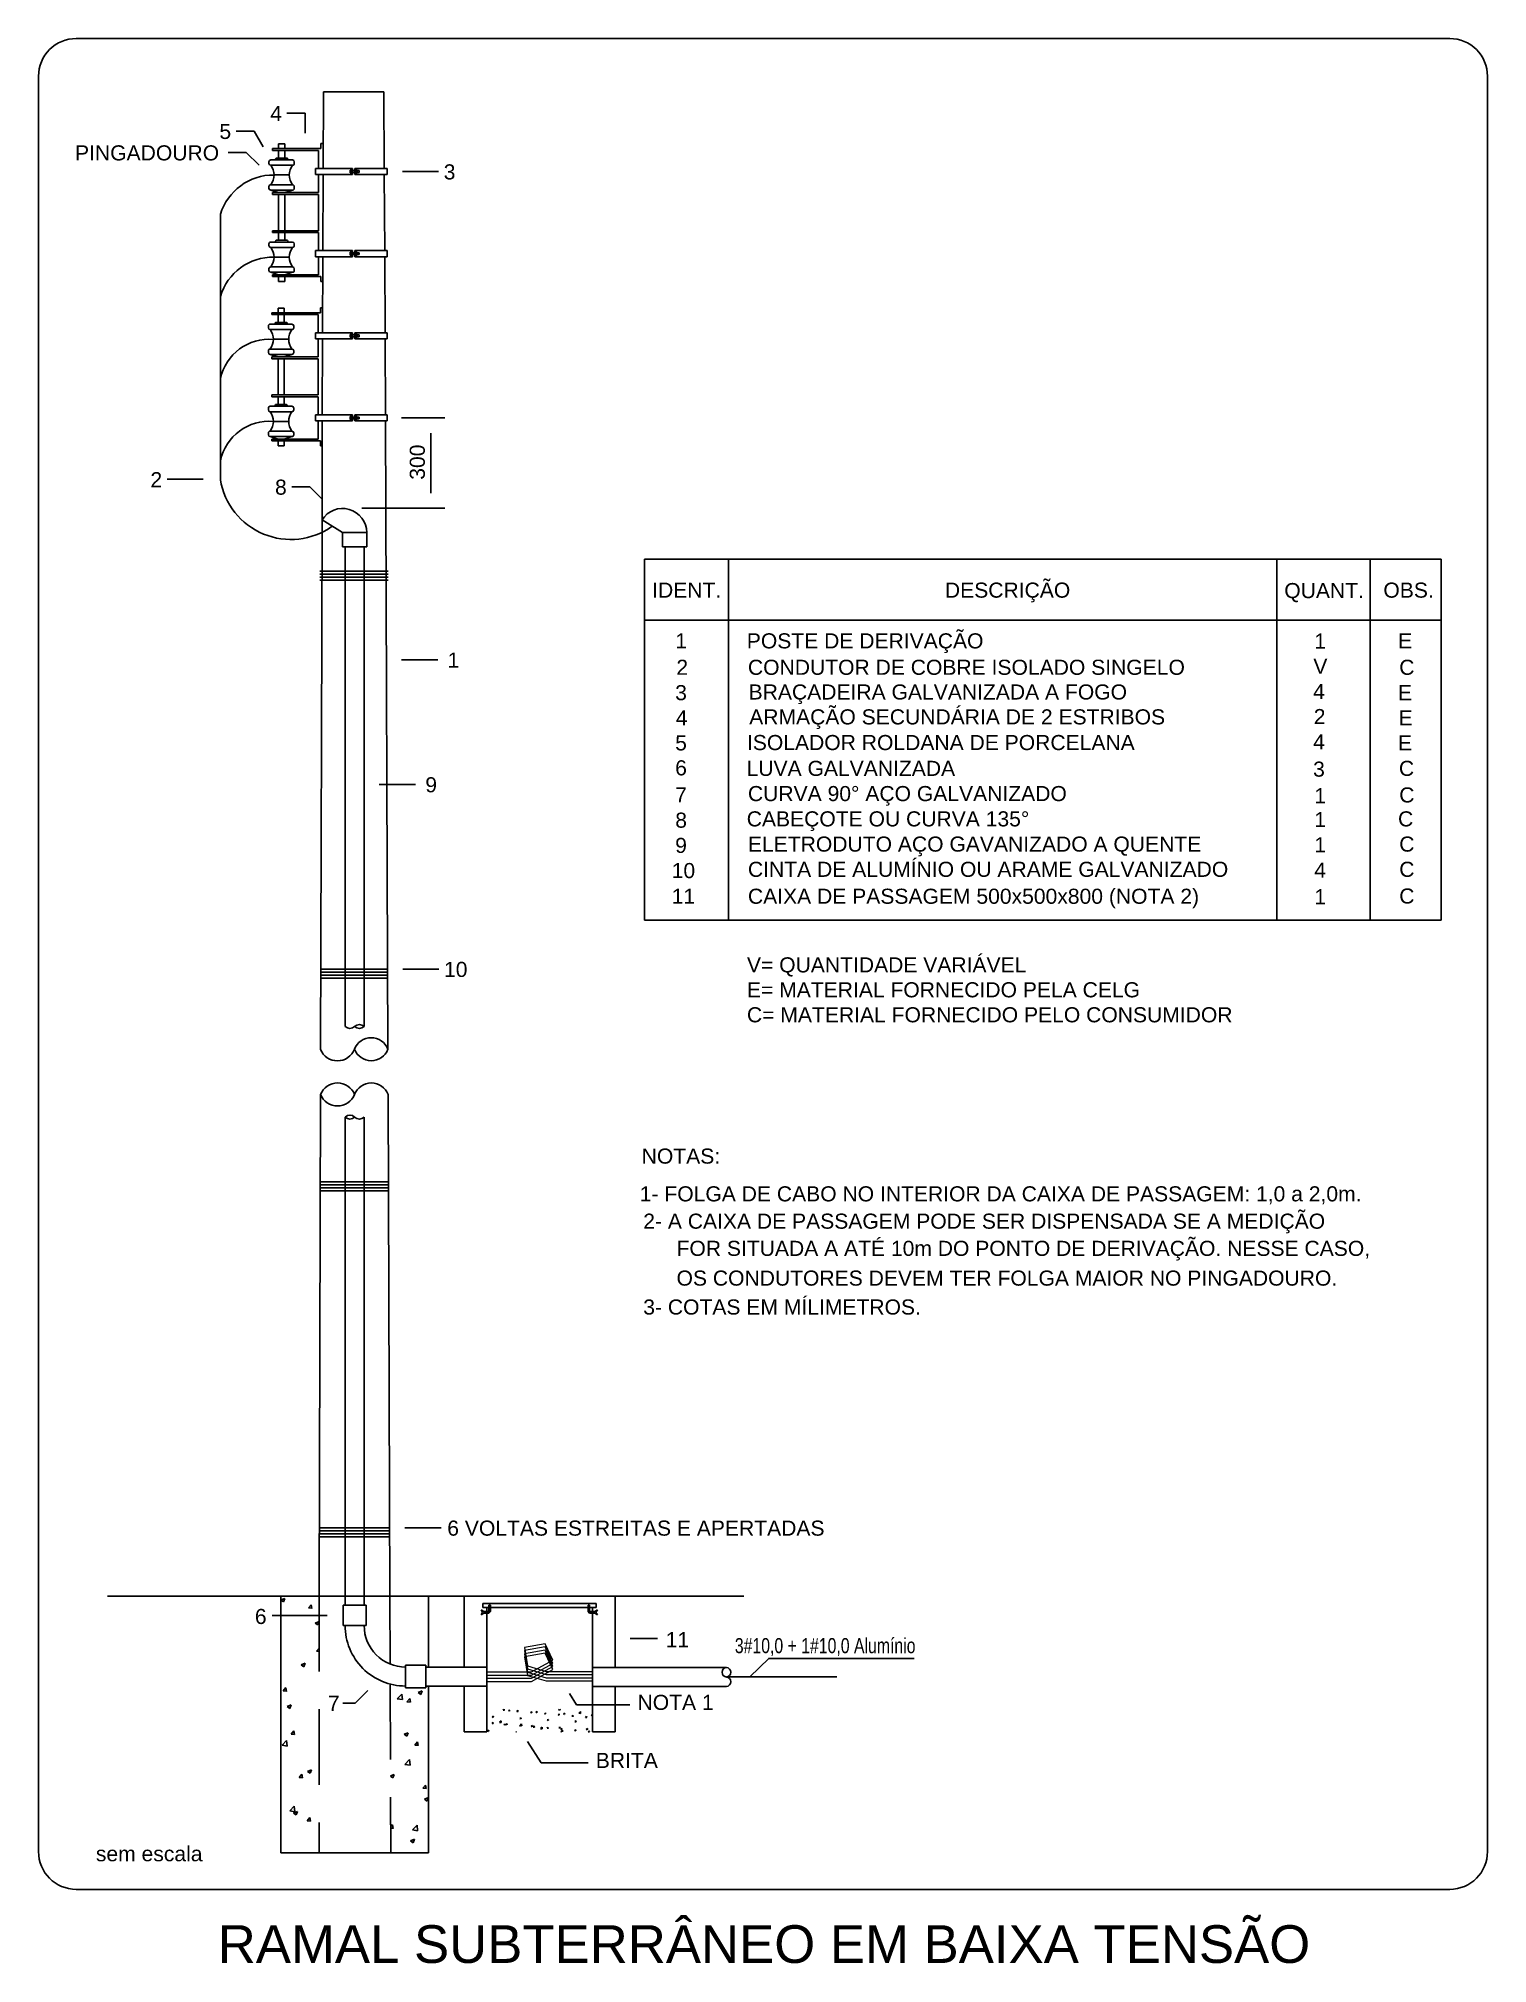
# Model space of a CAD drawing. Header units: millimetres. Extents: x 412 to 646, y 331 to 411.
# Drawn here: x 411.86 to 421.46, y 357.77 to 370.52 of the extents above; entities that cross this region are included whole.
import ezdxf
from ezdxf.enums import TextEntityAlignment as Align

# ---------------------------------------------------------------- set-up
doc = ezdxf.new("R2010")
doc.units = ezdxf.units.MM
doc.linetypes.add('Dashed', pattern=[0.75, 0.5, -0.25])
doc.layers.add('Arquitetura', color=134, linetype='Continuous')
doc.layers.add('BASE', color=8, linetype='Continuous')
doc.styles.add('ARIAL', font='arial.ttf')

msp = doc.modelspace()

# ---------------------------------------------------------------- texts
at = {"color": 2, "style": 'ARIAL'}
for s, height, p in [('4', 0.1, (413.399579, 369.943279)), ('5', 0.1, (413.062579, 369.823779)), ('PINGADOURO', 0.1, (412.106079, 369.681779)), ('3', 0.1, (414.548579, 369.555779)), ('2', 0.1, (412.605579, 367.517279)), ('8', 0.1, (413.431079, 367.467779)), ('DESCRIÇÃO', 0.1, (417.869079, 366.785779)), ('IDENT.', 0.1, (415.929579, 366.785779)), ('QUANT.', 0.1, (420.117579, 366.782779)), ('OBS.', 0.1, (420.774079, 366.785779)), ('1', 0.1, (416.082579, 366.449779)), ('POSTE DE DERIVAÇÃO', 0.1, (416.556579, 366.449779)), ('1', 0.1, (420.316579, 366.448779)), ('E', 0.1, (420.871579, 366.449779)), ('1', 0.1, (414.574079, 366.322279)), ('2', 0.1, (416.090079, 366.274779)), ('CONDUTOR DE COBRE ISOLADO SINGELO', 0.1, (416.564079, 366.274779)), ('V', 0.1, (420.310079, 366.281779)), ('C', 0.1, (420.879079, 366.274779)), ('3', 0.1, (416.082079, 366.106779)), ('BRAÇADEIRA GALVANIZADA A FOGO', 0.1, (416.568579, 366.111279)), ('4', 0.1, (420.308579, 366.114779)), ('E', 0.1, (420.871079, 366.106779)), ('4', 0.1, (416.086079, 365.940279)), ('ARMAÇÃO SECUNDÁRIA DE 2 ESTRIBOS', 0.1, (416.572579, 365.946279)), ('2', 0.1, (420.312579, 365.948279)), ('E', 0.1, (420.875079, 365.940279)), ('5', 0.1, (416.082079, 365.773779)), ('ISOLADOR ROLDANA DE PORCELANA ', 0.1, (416.557579, 365.776279)), ('4', 0.1, (420.308579, 365.781279)), ('E', 0.1, (420.871079, 365.773779)), ('6', 0.1, (416.082079, 365.608779)), ('LUVA GALVANIZADA ', 0.1, (416.555079, 365.605279)), ('3', 0.1, (420.308579, 365.600279)), ('C', 0.1, (420.877079, 365.605279)), ('9', 0.1, (414.426579, 365.496779)), ('7', 0.1, (416.081579, 365.429279)), ('CURVA 90° AÇO GALVANIZADO', 0.1, (416.564079, 365.438279)), ('1', 0.1, (420.316579, 365.424279)), ('C', 0.1, (420.879079, 365.429279)), ('CABEÇOTE OU CURVA 135%%d', 0.1, (416.556079, 365.270779)), ('C', 0.1, (420.871079, 365.270779)), ('8', 0.1, (416.082579, 365.262279)), ('1', 0.1, (420.316579, 365.266279)), ('9', 0.1, (416.082079, 365.095279)), ('ELETRODUTO AÇO GAVANIZADO A QUENTE', 0.1, (416.564079, 365.103779)), ('1', 0.1, (420.316579, 365.099279)), ('C', 0.1, (420.879079, 365.103779)), ('10', 0.1, (416.059079, 364.928279)), ('CINTA DE ALUMÍNIO OU ARAME GALVANIZADO', 0.1, (416.564079, 364.936779)), ('4', 0.1, (420.316579, 364.931779)), ('C', 0.1, (420.879079, 364.936779)), ('CAIXA DE PASSAGEM 500x500x800 (NOTA 2)', 0.1, (416.564079, 364.758279)), ('11', 0.1, (416.059079, 364.758279)), ('1', 0.1, (420.316579, 364.755279)), ('C', 0.1, (420.879079, 364.759779)), ('10', 0.1, (414.550579, 364.273779)), ('V= QUANTIDADE VARIÁVEL', 0.1, (416.557579, 364.303779)), ('E= MATERIAL FORNECIDO PELA CELG', 0.1, (416.557579, 364.138779)), ('C= MATERIAL FORNECIDO PELO CONSUMIDOR', 0.1, (416.557579, 363.973279)), ('NOTAS:', 0.1, (415.860079, 363.037279)), ('1- FOLGA DE CABO NO INTERIOR DA CAIXA DE PASSAGEM: 1,0 a 2,0m. ', 0.1, (415.847579, 362.787279)), ('2- A CAIXA DE PASSAGEM PODE SER DISPENSADA SE A MEDIÇÃO ', 0.1, (415.870579, 362.606279)), ('FOR SITUADA A ATÉ 10m DO PONTO DE DERIVAÇÃO. NESSE CASO, ', 0.1, (416.091079, 362.426279)), ('OS CONDUTORES DEVEM TER FOLGA MAIOR NO PINGADOURO.', 0.1, (416.091079, 362.229279)), ('3- COTAS EM MÍLIMETROS.', 0.1, (415.870579, 362.037779)), ('6 VOLTAS ESTREITAS E APERTADAS', 0.1, (414.572079, 360.573279)), ('6', 0.1, (413.297579, 359.988279)), ('11', 0.1, (416.019579, 359.834779)), ('7', 0.1, (413.781079, 359.412779)), ('NOTA 1', 0.1, (415.832579, 359.419279)), ('BRITA', 0.1, (415.556079, 359.034779)), ('sem escala', 0.1, (412.244079, 358.416779)), ('RAMAL SUBTERRÂNEO EM BAIXA TENSÃO', 0.25, (413.051579, 357.698279))]:
    msp.add_text(s, height=height, dxfattribs=at).set_placement(p, align=Align.BOTTOM_LEFT)
msp.add_text('300', height=0.1, rotation=90, dxfattribs=at).set_placement((414.453579, 367.596779), align=Align.BOTTOM_LEFT)
at = {"color": 2, "style": 'ARIAL', "width": 0.75}
msp.add_text('3#10,0 + 1#10,0 Alumínio', height=0.1, dxfattribs=at).set_placement((416.477324, 359.795034), align=Align.BOTTOM_LEFT)

# ---------------------------------------------------------------- linework, layer by layer
at = {"layer": 'Arquitetura', "color": 8}
for p, q in [((412.113937, 370.519272), (421.213937, 370.519272)), ((411.863937, 358.510772), (411.863937, 370.269272)), ((421.463937, 370.269272), (421.463937, 358.510772)), ((413.752437, 370.166272), (413.750437, 369.658272)), ((414.152437, 370.166272), (413.752437, 370.166272)), ((414.152437, 370.166272), (414.154937, 369.658272)), ((413.629937, 370.025772), (413.509937, 370.025772)), ((413.629937, 369.891772), (413.629937, 370.025772)), ((413.292937, 369.905772), (413.172937, 369.905772)), ((413.352937, 369.802272), (413.292937, 369.905772)), ((413.240937, 369.763772), (413.120937, 369.763772)), ((413.325437, 369.679272), (413.240937, 369.763772)), ((413.414437, 369.790272), (413.414437, 369.778272)), ((413.719937, 369.658272), (413.719937, 369.778272)), ((413.699937, 369.618272), (413.699937, 369.658272)), ((413.699937, 369.658272), (413.944937, 369.658272)), ((413.944937, 369.618272), (413.699937, 369.618272)), ((413.719937, 369.498272), (413.719937, 369.618272)), ((413.750437, 369.618272), (413.748437, 369.114272)), ((413.940937, 369.647772), (413.929937, 369.647772)), ((413.929937, 369.628772), (413.929937, 369.647772)), ((413.940937, 369.628772), (413.929937, 369.628772)), ((413.940937, 369.618272), (413.940937, 369.658272)), ((413.944937, 369.658272), (413.944937, 369.618272)), ((413.944937, 369.644272), (413.959937, 369.644272)), ((413.944937, 369.632272), (413.959937, 369.632272)), ((413.959937, 369.658272), (414.174937, 369.658272)), ((413.959937, 369.618272), (413.959937, 369.658272)), ((414.174937, 369.618272), (413.959937, 369.618272)), ((413.963437, 369.618272), (413.963437, 369.658272)), ((413.963437, 369.647772), (413.974437, 369.647772)), ((413.963437, 369.628772), (413.974437, 369.628772)), ((413.974437, 369.628772), (413.974437, 369.647772)), ((413.974437, 369.644272), (413.989437, 369.644272)), ((413.974437, 369.632272), (413.989437, 369.632272)), ((413.989437, 369.632272), (413.989437, 369.644272)), ((414.154937, 369.618272), (414.157437, 369.114272)), ((414.174937, 369.658272), (414.174937, 369.618272)), ((414.274937, 369.638272), (414.514937, 369.638272)), ((413.414437, 369.498272), (413.414437, 369.486272)), ((413.414437, 369.486272), (413.719937, 369.486272)), ((413.454937, 369.486272), (413.454937, 369.246272)), ((413.494937, 369.246272), (413.494937, 369.486272)), ((413.719937, 369.486272), (413.719937, 369.246272)), ((413.068937, 367.597272), (413.068937, 369.354772)), ((413.414437, 369.234272), (413.414437, 369.246272)), ((413.414437, 369.246272), (413.719937, 369.246272)), ((413.699937, 369.114272), (413.944937, 369.114272)), ((413.699937, 369.074272), (413.699937, 369.114272)), ((413.940937, 369.103772), (413.929937, 369.103772)), ((413.929937, 369.084772), (413.929937, 369.103772)), ((413.940937, 369.074272), (413.940937, 369.114272)), ((413.944937, 369.114272), (413.944937, 369.074272)), ((413.944937, 369.100272), (413.959937, 369.100272)), ((413.959937, 369.114272), (414.174937, 369.114272)), ((413.959937, 369.074272), (413.959937, 369.114272)), ((413.963437, 369.074272), (413.963437, 369.114272)), ((413.963437, 369.103772), (413.974437, 369.103772)), ((413.974437, 369.084772), (413.974437, 369.103772)), ((413.974437, 369.100272), (413.989437, 369.100272)), ((413.989437, 369.088272), (413.989437, 369.100272)), ((414.174937, 369.114272), (414.174937, 369.074272)), ((413.944937, 369.074272), (413.699937, 369.074272)), ((413.748437, 369.074272), (413.746437, 368.570272)), ((413.940937, 369.084772), (413.929937, 369.084772)), ((413.944937, 369.088272), (413.959937, 369.088272)), ((414.174937, 369.074272), (413.959937, 369.074272)), ((413.963437, 369.084772), (413.974437, 369.084772)), ((413.974437, 369.088272), (413.989437, 369.088272)), ((414.157437, 369.074272), (414.159937, 368.570272)), ((413.410437, 368.702272), (413.410437, 368.690272)), ((413.716437, 368.570272), (413.716437, 368.690272)), ((413.699937, 368.570272), (413.944937, 368.570272)), ((413.699937, 368.530272), (413.699937, 368.570272)), ((413.944937, 368.530272), (413.699937, 368.530272)), ((413.716437, 368.410272), (413.716437, 368.530272)), ((413.746437, 368.530272), (413.744437, 368.026272)), ((413.940937, 368.559772), (413.929937, 368.559772)), ((413.929937, 368.540772), (413.929937, 368.559772)), ((413.940937, 368.540772), (413.929937, 368.540772)), ((413.940937, 368.530272), (413.940937, 368.570272)), ((413.944937, 368.570272), (413.944937, 368.530272)), ((413.944937, 368.556272), (413.959937, 368.556272)), ((413.944937, 368.544272), (413.959937, 368.544272)), ((413.959937, 368.570272), (414.174937, 368.570272)), ((413.959937, 368.530272), (413.959937, 368.570272)), ((414.174937, 368.530272), (413.959937, 368.530272)), ((413.963437, 368.530272), (413.963437, 368.570272)), ((413.963437, 368.559772), (413.974437, 368.559772)), ((413.963437, 368.540772), (413.974437, 368.540772)), ((413.974437, 368.540772), (413.974437, 368.559772)), ((413.974437, 368.556272), (413.989437, 368.556272)), ((413.974437, 368.544272), (413.989437, 368.544272)), ((413.989437, 368.544272), (413.989437, 368.556272)), ((414.160437, 368.530272), (414.162937, 368.026272)), ((414.174937, 368.570272), (414.174937, 368.530272)), ((413.410437, 368.410272), (413.410437, 368.398272)), ((413.410437, 368.398272), (413.716437, 368.398272)), ((413.450937, 368.398272), (413.450937, 368.158272)), ((413.491437, 368.158272), (413.491437, 368.398272)), ((413.716437, 368.398272), (413.716437, 368.158272)), ((413.410437, 368.158272), (413.716437, 368.158272)), ((413.410437, 368.146272), (413.410437, 368.158272)), ((413.699937, 367.986272), (413.699937, 368.026272)), ((413.699937, 368.026272), (413.944937, 368.026272)), ((413.944937, 367.986272), (413.699937, 367.986272)), ((413.744437, 367.986272), (413.742437, 367.281272)), ((413.940937, 368.015772), (413.929937, 368.015772)), ((413.929937, 367.996772), (413.929937, 368.015772)), ((413.940937, 367.996772), (413.929937, 367.996772)), ((413.940937, 367.986272), (413.940937, 368.026272)), ((413.944937, 368.026272), (413.944937, 367.986272)), ((413.944937, 368.012272), (413.959937, 368.012272)), ((413.944937, 368.000272), (413.959937, 368.000272)), ((413.959937, 368.026272), (414.174937, 368.026272)), ((413.959937, 367.986272), (413.959937, 368.026272)), ((414.174937, 367.986272), (413.959937, 367.986272)), ((413.963437, 367.986272), (413.963437, 368.026272)), ((413.963437, 368.015772), (413.974437, 368.015772)), ((413.963437, 367.996772), (413.974437, 367.996772)), ((413.974437, 367.996772), (413.974437, 368.015772)), ((413.974437, 368.012272), (413.989437, 368.012272)), ((413.974437, 368.000272), (413.989437, 368.000272)), ((413.989437, 368.000272), (413.989437, 368.012272)), ((414.162937, 367.986272), (414.178937, 363.824272)), ((414.174937, 368.026272), (414.174937, 367.986272)), ((414.267937, 368.006272), (414.555937, 368.006272)), ((414.463437, 367.508272), (414.463437, 367.906272)), ((412.955937, 367.599772), (412.716437, 367.599772)), ((413.661437, 367.550272), (413.541437, 367.550272)), ((413.746437, 367.465272), (413.661437, 367.550272)), ((414.005437, 367.408272), (414.555937, 367.408272)), ((413.742437, 367.281272), (413.732937, 363.824272)), ((413.878437, 367.152772), (413.878437, 367.246772)), ((413.878437, 367.246772), (414.038437, 367.246772)), ((414.038437, 367.246772), (414.038437, 367.152772)), ((414.038437, 367.152772), (413.878437, 367.152772)), ((413.895437, 367.152772), (413.895437, 363.975272)), ((414.021437, 367.152772), (414.021437, 363.975272)), ((415.879437, 367.071772), (421.156437, 367.071772)), ((415.879437, 367.071772), (415.879437, 364.679272)), ((416.436437, 367.071772), (416.436437, 364.679272)), ((420.067437, 367.071772), (420.067437, 364.679272)), ((420.687437, 367.071772), (420.687437, 364.679272)), ((421.156437, 367.071772), (421.156437, 364.679272)), ((413.726937, 366.990772), (414.181437, 366.990772)), ((414.181437, 366.970772), (413.726937, 366.970772)), ((413.726937, 366.950772), (414.181437, 366.950772)), ((414.181437, 366.930772), (413.726937, 366.930772)), ((415.879437, 366.665772), (421.156437, 366.665772)), ((414.268937, 366.404772), (414.508937, 366.404772)), ((414.121437, 365.579272), (414.361437, 365.579272)), ((415.879437, 364.679272), (421.156437, 364.679272)), ((413.733937, 364.316272), (414.176937, 364.316272)), ((414.176937, 364.296272), (413.733937, 364.296272)), ((413.734437, 364.356272), (414.176937, 364.356272)), ((414.176937, 364.336272), (413.734437, 364.336272)), ((414.276937, 364.356272), (414.516437, 364.356272)), ((413.958437, 363.827272), (413.958437, 363.822772)), ((413.731937, 363.525272), (413.722937, 360.203272)), ((414.179937, 363.525272), (414.191937, 360.203272)), ((413.895437, 363.375272), (413.895437, 360.203272)), ((414.021437, 363.375272), (414.021437, 360.203272)), ((414.182437, 362.886272), (413.729937, 362.886272)), ((413.730437, 362.946272), (414.181937, 362.946272)), ((414.182437, 362.926272), (413.730437, 362.926272)), ((413.730437, 362.906272), (414.182437, 362.906272)), ((413.723937, 360.656272), (414.190937, 360.656272)), ((414.190937, 360.636272), (413.723937, 360.636272)), ((413.723937, 360.616272), (414.190937, 360.616272)), ((414.190937, 360.596272), (413.723937, 360.596272)), ((414.290937, 360.656272), (414.530937, 360.656272)), ((412.321437, 360.203272), (414.683437, 360.203272)), ((413.468437, 358.503272), (413.468437, 360.203272)), ((413.895437, 360.203272), (413.895437, 360.142772)), ((414.021437, 360.203272), (414.021437, 360.142772)), ((414.446937, 360.203272), (414.446937, 359.733272)), ((414.683437, 360.203272), (415.683437, 360.203272)), ((414.683437, 359.733272), (414.683437, 360.203272)), ((415.683437, 360.203272), (416.537437, 360.203272)), ((415.683437, 359.730272), (415.683437, 360.203272)), ((413.776437, 360.075272), (413.411437, 360.075272)), ((413.882937, 360.142772), (413.882937, 360.007772)), ((414.033937, 360.142772), (413.882937, 360.142772)), ((414.033937, 360.007772), (414.033937, 360.142772)), ((414.814437, 360.100772), (414.795937, 360.112272)), ((414.795937, 360.112272), (414.805937, 360.095272)), ((414.795937, 360.078772), (414.805937, 360.095272)), ((414.814437, 360.090272), (414.795937, 360.078772)), ((414.808437, 360.153272), (415.558437, 360.153272)), ((414.808437, 360.153272), (414.808437, 360.128272)), ((415.558437, 360.128272), (414.808437, 360.128272)), ((414.858437, 360.100772), (414.814437, 360.100772)), ((414.848437, 360.090272), (414.814437, 360.090272)), ((414.833437, 359.303272), (414.833437, 360.128272)), ((414.848437, 360.142772), (414.848437, 360.090272)), ((414.848437, 360.142772), (414.858437, 360.142772)), ((414.848437, 360.090272), (414.858437, 360.100772)), ((414.858437, 360.142772), (414.858437, 360.100772)), ((415.504937, 360.142772), (415.504937, 360.100772)), ((415.515437, 360.142772), (415.504937, 360.142772)), ((415.504937, 360.100772), (415.549437, 360.100772)), ((415.515437, 360.090272), (415.504937, 360.100772)), ((415.515437, 360.142772), (415.515437, 360.090272)), ((415.515437, 360.090272), (415.549437, 360.090272)), ((415.533437, 359.303272), (415.533437, 360.128272)), ((415.549437, 360.100772), (415.567937, 360.112272)), ((415.549437, 360.090272), (415.567937, 360.078772)), ((415.567937, 360.112272), (415.557437, 360.095272)), ((415.567937, 360.078772), (415.557437, 360.095272)), ((415.558437, 360.153272), (415.558437, 360.128272)), ((413.882937, 360.007772), (414.033937, 360.007772)), ((415.783437, 359.921772), (415.965937, 359.921772)), ((414.430437, 359.745772), (414.295937, 359.745772)), ((414.295937, 359.745772), (414.295937, 359.594772)), ((414.430437, 359.594772), (414.430437, 359.745772)), ((414.833437, 359.733272), (414.430437, 359.733272)), ((415.533437, 359.730272), (416.421937, 359.730272)), ((414.045937, 359.578772), (413.961437, 359.493772)), ((414.295937, 359.594772), (414.430437, 359.594772)), ((414.833437, 359.607272), (414.430437, 359.607272)), ((414.446937, 359.607272), (414.446937, 358.503272)), ((414.683437, 359.303272), (414.683437, 359.607272)), ((415.533437, 359.603772), (416.421937, 359.603772)), ((415.683437, 359.303272), (415.683437, 359.603772)), ((413.961437, 359.493772), (413.879437, 359.493772)), ((414.683437, 359.303272), (414.833437, 359.303272)), ((415.533437, 359.303272), (415.683437, 359.303272)), ((413.718437, 358.503272), (413.468437, 358.503272)), ((414.198437, 358.503272), (414.446937, 358.503272)), ((421.213937, 358.260772), (412.113937, 358.260772))]:
    msp.add_line(p, q, dxfattribs=at)
at = {"layer": 'Arquitetura', "color": 8, "linetype": 'Continuous'}
for p, q in [((413.734937, 369.790272), (413.414437, 369.790272)), ((413.719937, 369.778272), (413.414437, 369.778272)), ((413.454937, 369.822272), (413.454937, 369.790272)), ((413.494937, 369.822272), (413.454937, 369.822272)), ((413.454937, 369.727272), (413.454937, 369.778272)), ((413.494937, 369.790272), (413.494937, 369.822272)), ((413.494937, 369.778272), (413.494937, 369.727272)), ((413.734937, 369.823272), (413.750937, 369.823272)), ((413.734937, 369.823272), (413.734937, 369.790272)), ((413.390937, 369.703272), (413.390937, 369.691272)), ((413.474937, 369.715272), (413.402937, 369.715272)), ((413.402937, 369.679272), (413.546937, 369.679272)), ((413.525437, 369.615272), (413.424437, 369.615272)), ((413.434937, 369.721272), (413.434937, 369.715272)), ((413.474937, 369.727272), (413.440937, 369.727272)), ((413.474937, 369.727272), (413.508937, 369.727272)), ((413.474937, 369.715272), (413.546937, 369.715272)), ((413.514937, 369.721272), (413.514937, 369.715272)), ((413.558937, 369.703272), (413.558937, 369.691272)), ((413.390937, 369.526772), (413.390937, 369.538772)), ((413.402937, 369.550772), (413.546937, 369.550772)), ((413.402937, 369.514772), (413.454937, 369.498272)), ((413.474937, 369.514772), (413.402937, 369.514772)), ((413.414437, 369.498272), (413.494937, 369.498272)), ((413.454937, 369.498272), (413.494937, 369.498272)), ((413.474937, 369.514772), (413.546937, 369.514772)), ((413.546937, 369.514772), (413.494937, 369.498272)), ((413.719937, 369.498272), (413.494937, 369.498272)), ((413.558937, 369.526772), (413.558937, 369.538772)), ((413.454937, 369.234272), (413.414437, 369.234272)), ((413.454937, 369.183272), (413.454937, 369.234272)), ((413.454937, 369.234272), (413.494937, 369.234272)), ((413.719937, 369.234272), (413.494937, 369.234272)), ((413.494937, 369.234272), (413.494937, 369.183272)), ((413.719937, 369.234272), (413.719937, 369.114272)), ((413.390937, 369.159272), (413.390937, 369.147272)), ((413.474937, 369.171272), (413.402937, 369.171272)), ((413.402937, 369.135272), (413.546937, 369.135272)), ((413.434937, 369.177272), (413.434937, 369.171272)), ((413.474937, 369.183272), (413.440937, 369.183272)), ((413.474937, 369.183272), (413.508937, 369.183272)), ((413.474937, 369.171272), (413.546937, 369.171272)), ((413.514937, 369.177272), (413.514937, 369.171272)), ((413.558937, 369.159272), (413.558937, 369.147272)), ((413.390937, 368.982772), (413.390937, 368.994772)), ((413.402937, 369.006772), (413.546937, 369.006772)), ((413.525437, 369.071272), (413.424437, 369.071272)), ((413.558937, 368.982772), (413.558937, 368.994772)), ((413.719937, 369.074272), (413.719937, 368.954272)), ((413.474937, 368.970772), (413.402937, 368.970772)), ((413.402937, 368.970772), (413.454937, 368.954272)), ((413.414437, 368.942272), (413.414437, 368.954272)), ((413.414437, 368.954272), (413.494937, 368.954272)), ((413.454937, 368.942272), (413.414437, 368.942272)), ((413.454937, 368.954272), (413.494937, 368.954272)), ((413.454937, 368.910272), (413.454937, 368.942272)), ((413.454937, 368.942272), (413.494937, 368.942272)), ((413.494937, 368.910272), (413.454937, 368.910272)), ((413.474937, 368.970772), (413.546937, 368.970772)), ((413.546937, 368.970772), (413.494937, 368.954272)), ((413.719937, 368.954272), (413.494937, 368.954272)), ((413.734937, 368.942272), (413.494937, 368.942272)), ((413.494937, 368.942272), (413.494937, 368.910272)), ((413.734937, 368.942272), (413.734937, 368.909272)), ((413.734937, 368.909272), (413.747937, 368.909272)), ((413.450937, 368.734272), (413.450937, 368.702272)), ((413.491437, 368.734272), (413.450937, 368.734272)), ((413.491437, 368.702272), (413.491437, 368.734272)), ((413.731437, 368.735272), (413.747437, 368.735272)), ((413.731437, 368.735272), (413.731437, 368.702272)), ((413.386937, 368.615272), (413.386937, 368.603272)), ((413.470937, 368.627272), (413.398937, 368.627272)), ((413.398937, 368.591272), (413.542937, 368.591272)), ((413.731437, 368.702272), (413.410437, 368.702272)), ((413.716437, 368.690272), (413.410437, 368.690272)), ((413.431437, 368.633272), (413.431437, 368.627272)), ((413.470937, 368.639272), (413.437437, 368.639272)), ((413.450937, 368.639272), (413.450937, 368.690272)), ((413.470937, 368.639272), (413.504937, 368.639272)), ((413.470937, 368.627272), (413.542937, 368.627272)), ((413.491437, 368.690272), (413.491437, 368.639272)), ((413.510937, 368.633272), (413.510937, 368.627272)), ((413.554937, 368.615272), (413.554937, 368.603272)), ((413.398937, 368.462772), (413.542937, 368.462772)), ((413.521437, 368.527272), (413.420437, 368.527272)), ((413.386937, 368.438772), (413.386937, 368.450772)), ((413.398937, 368.426772), (413.450937, 368.410272)), ((413.470937, 368.426772), (413.398937, 368.426772)), ((413.410437, 368.410272), (413.491437, 368.410272)), ((413.450937, 368.410272), (413.491437, 368.410272)), ((413.470937, 368.426772), (413.542937, 368.426772)), ((413.542937, 368.426772), (413.491437, 368.410272)), ((413.716437, 368.410272), (413.491437, 368.410272)), ((413.554937, 368.438772), (413.554937, 368.450772)), ((413.470937, 368.083272), (413.398937, 368.083272)), ((413.450937, 368.146272), (413.410437, 368.146272)), ((413.431437, 368.089272), (413.431437, 368.083272)), ((413.470937, 368.095272), (413.437437, 368.095272)), ((413.450937, 368.095272), (413.450937, 368.146272)), ((413.450937, 368.146272), (413.491437, 368.146272)), ((413.470937, 368.095272), (413.504937, 368.095272)), ((413.470937, 368.083272), (413.542937, 368.083272)), ((413.491437, 368.146272), (413.491437, 368.095272)), ((413.716437, 368.146272), (413.491437, 368.146272)), ((413.510937, 368.089272), (413.510937, 368.083272)), ((413.716437, 368.146272), (413.716437, 368.026272)), ((413.386937, 368.071272), (413.386937, 368.059272)), ((413.398937, 368.047272), (413.542937, 368.047272)), ((413.521437, 367.983272), (413.420437, 367.983272)), ((413.554937, 368.071272), (413.554937, 368.059272)), ((413.716437, 367.986272), (413.716437, 367.866272)), ((413.386937, 367.894772), (413.386937, 367.906772)), ((413.398937, 367.918772), (413.542937, 367.918772)), ((413.398937, 367.882772), (413.450937, 367.866272)), ((413.470937, 367.882772), (413.398937, 367.882772)), ((413.410437, 367.854272), (413.410437, 367.866272)), ((413.410437, 367.866272), (413.491437, 367.866272)), ((413.450937, 367.854272), (413.410437, 367.854272)), ((413.450937, 367.866272), (413.491437, 367.866272)), ((413.450937, 367.822272), (413.450937, 367.854272)), ((413.450937, 367.854272), (413.491437, 367.854272)), ((413.470937, 367.882772), (413.542937, 367.882772)), ((413.542937, 367.882772), (413.491437, 367.866272)), ((413.716437, 367.866272), (413.491437, 367.866272)), ((413.491437, 367.854272), (413.491437, 367.822272)), ((413.731437, 367.854272), (413.491437, 367.854272)), ((413.554937, 367.894772), (413.554937, 367.906772)), ((413.731437, 367.854272), (413.731437, 367.821272)), ((413.491437, 367.822272), (413.450937, 367.822272)), ((413.731437, 367.821272), (413.743937, 367.821272)), ((413.878437, 367.246772), (413.742437, 367.330772)), ((413.468937, 360.177772), (413.495937, 360.188272)), ((413.468937, 360.177772), (413.487937, 360.165272)), ((413.487937, 360.165272), (413.495937, 360.188272)), ((413.652437, 360.124272), (413.670937, 360.146272)), ((413.652437, 360.124272), (413.675437, 360.122272)), ((413.675437, 360.121772), (413.670937, 360.145772)), ((413.696437, 360.024772), (413.722937, 360.034772)), ((413.696437, 360.024772), (413.715437, 360.011772)), ((413.715437, 360.011772), (413.722937, 360.033772)), ((413.705437, 359.837772), (413.722937, 359.858772)), ((413.705437, 359.837772), (413.722937, 359.836272)), ((413.603937, 359.748272), (413.630437, 359.758772)), ((413.603937, 359.748272), (413.622937, 359.735272)), ((413.622937, 359.735272), (413.630437, 359.758272)), ((413.484937, 359.574772), (413.503437, 359.596772)), ((413.484937, 359.574772), (413.507437, 359.572772)), ((413.507937, 359.572272), (413.503437, 359.596272)), ((414.240937, 359.522772), (414.270937, 359.553772)), ((414.274937, 359.517772), (414.270937, 359.553772)), ((414.378937, 359.564272), (414.405437, 359.574772)), ((414.378937, 359.564272), (414.397937, 359.551772)), ((414.397937, 359.551772), (414.405437, 359.574772)), ((415.380937, 359.558272), (415.428937, 359.483772)), ((413.510937, 359.472272), (413.537937, 359.482272)), ((413.510937, 359.471772), (413.529937, 359.459272)), ((413.529937, 359.459272), (413.537937, 359.482272)), ((414.240937, 359.522772), (414.274937, 359.517272)), ((414.304937, 359.503272), (414.323437, 359.525272)), ((414.304937, 359.503272), (414.327437, 359.501272)), ((414.327937, 359.500772), (414.323437, 359.524772)), ((414.942437, 359.447272), (414.947437, 359.453272)), ((414.942437, 359.447272), (414.949937, 359.446772)), ((414.949937, 359.446272), (414.948937, 359.453272)), ((414.976937, 359.444772), (414.985937, 359.448272)), ((414.976937, 359.444772), (414.982937, 359.440272)), ((414.982937, 359.440272), (414.985937, 359.448272)), ((415.033437, 359.439272), (415.039937, 359.446772)), ((415.033437, 359.439272), (415.040937, 359.438772)), ((415.041437, 359.438272), (415.039937, 359.446272)), ((415.124437, 359.431272), (415.130937, 359.438772)), ((415.124437, 359.431272), (415.131937, 359.430772)), ((415.132437, 359.430272), (415.130937, 359.438272)), ((415.159437, 359.434272), (415.168437, 359.437772)), ((415.159437, 359.434272), (415.165437, 359.430272)), ((415.165437, 359.430272), (415.168437, 359.437772)), ((415.215437, 359.423272), (415.223437, 359.422772)), ((415.215937, 359.423272), (415.221937, 359.430772)), ((415.223437, 359.422272), (415.221937, 359.430272)), ((415.306937, 359.415772), (415.312937, 359.422772)), ((415.306937, 359.415772), (415.314437, 359.414772)), ((415.308437, 359.448772), (415.312937, 359.453272)), ((415.308437, 359.448772), (415.319937, 359.446772)), ((415.314437, 359.414272), (415.312937, 359.422272)), ((415.319937, 359.446772), (415.318937, 359.453272)), ((415.341937, 359.424272), (415.350937, 359.427772)), ((415.341937, 359.424272), (415.347937, 359.419772)), ((415.347937, 359.420272), (415.350937, 359.427772)), ((415.397937, 359.407772), (415.403937, 359.414772)), ((415.405437, 359.406272), (415.403937, 359.414272)), ((415.428937, 359.483772), (415.782437, 359.483772)), ((415.443937, 359.427772), (415.453937, 359.438272)), ((415.443937, 359.427272), (415.455437, 359.425772)), ((415.455437, 359.425772), (415.453937, 359.437772)), ((415.524437, 359.414272), (415.533437, 359.417772)), ((415.524437, 359.414272), (415.530437, 359.409772)), ((415.530437, 359.409772), (415.533437, 359.417772)), ((413.537937, 359.288272), (413.556437, 359.310272)), ((413.537937, 359.288272), (413.560437, 359.286272)), ((413.560937, 359.285772), (413.556437, 359.309772)), ((414.285937, 359.288272), (414.312937, 359.298272)), ((414.285937, 359.288272), (414.304937, 359.275272)), ((414.304937, 359.275272), (414.312937, 359.298272)), ((414.838937, 359.311772), (414.847937, 359.315272)), ((414.839437, 359.311772), (414.845437, 359.307272)), ((414.845437, 359.307272), (414.847937, 359.314772)), ((414.868937, 359.359772), (414.874937, 359.367272)), ((414.868937, 359.359772), (414.876437, 359.359272)), ((414.869937, 359.403772), (414.878937, 359.407272)), ((414.869937, 359.403772), (414.876437, 359.399272)), ((414.876937, 359.358772), (414.875437, 359.366772)), ((414.876437, 359.399272), (414.878937, 359.407272)), ((414.918937, 359.367272), (414.928437, 359.377272)), ((414.918937, 359.366772), (414.929937, 359.365272)), ((414.929937, 359.365272), (414.928437, 359.377272)), ((414.945937, 359.352772), (414.954937, 359.355772)), ((414.945937, 359.352272), (414.952437, 359.348272)), ((414.952437, 359.348272), (414.954937, 359.355772)), ((414.959937, 359.351772), (414.966437, 359.359272)), ((414.959937, 359.351772), (414.967437, 359.351272)), ((414.967937, 359.350772), (414.966437, 359.358772)), ((415.026437, 359.303272), (415.030437, 359.304772)), ((415.029937, 359.303272), (415.030437, 359.304772)), ((415.050937, 359.343772), (415.058437, 359.343272)), ((415.051437, 359.343772), (415.057437, 359.351272)), ((415.052437, 359.393772), (415.061437, 359.396772)), ((415.052437, 359.393272), (415.058937, 359.389272)), ((415.054437, 359.346272), (415.063937, 359.356272)), ((415.054437, 359.345772), (415.065437, 359.344272)), ((415.058937, 359.342772), (415.057437, 359.350772)), ((415.058937, 359.389272), (415.061437, 359.396772)), ((415.065437, 359.344272), (415.063937, 359.356272)), ((415.128437, 359.342272), (415.137437, 359.345772)), ((415.128437, 359.342272), (415.134937, 359.338272)), ((415.134937, 359.338272), (415.137437, 359.345772)), ((415.141937, 359.335772), (415.149937, 359.335272)), ((415.142437, 359.335772), (415.148437, 359.343272)), ((415.149937, 359.334772), (415.148437, 359.342772)), ((415.189937, 359.325272), (415.199937, 359.335272)), ((415.189937, 359.324772), (415.201437, 359.323272)), ((415.200937, 359.323272), (415.199937, 359.335272)), ((415.233437, 359.327772), (415.239437, 359.335272)), ((415.233437, 359.327772), (415.240937, 359.327272)), ((415.234937, 359.383272), (415.243937, 359.386772)), ((415.234937, 359.383272), (415.241437, 359.379272)), ((415.240937, 359.326772), (415.239437, 359.334772)), ((415.241437, 359.379272), (415.243937, 359.386772)), ((415.310937, 359.332272), (415.319937, 359.335772)), ((415.310937, 359.332272), (415.317437, 359.327772)), ((415.317437, 359.327772), (415.319937, 359.335772)), ((415.324437, 359.320272), (415.330437, 359.327272)), ((415.324437, 359.319772), (415.331937, 359.319272)), ((415.325437, 359.303772), (415.335437, 359.314272)), ((415.325437, 359.303772), (415.328437, 359.303272)), ((415.331937, 359.318772), (415.330937, 359.326772)), ((415.336437, 359.303272), (415.335437, 359.314272)), ((415.397937, 359.407772), (415.405437, 359.406772)), ((415.415437, 359.312272), (415.421937, 359.319272)), ((415.415437, 359.312272), (415.422937, 359.311272)), ((415.417437, 359.373272), (415.426437, 359.376772)), ((415.417437, 359.373272), (415.423937, 359.368772)), ((415.423437, 359.310772), (415.421937, 359.318772)), ((415.423937, 359.368772), (415.426437, 359.376772)), ((415.488937, 359.399772), (415.494937, 359.406772)), ((415.488937, 359.399772), (415.496437, 359.398772)), ((415.493437, 359.322272), (415.502437, 359.325272)), ((415.493437, 359.321772), (415.499937, 359.317772)), ((415.496937, 359.398272), (415.495437, 359.406272)), ((415.499937, 359.317772), (415.502437, 359.325272)), ((415.506437, 359.304272), (415.512937, 359.311272)), ((415.506437, 359.304272), (415.513937, 359.303272)), ((415.514437, 359.303272), (415.512937, 359.310772)), ((413.478437, 359.214772), (413.507937, 359.245772)), ((413.478437, 359.214772), (413.512437, 359.209272)), ((413.512437, 359.209772), (413.507937, 359.245772)), ((414.357437, 359.216772), (414.380437, 359.214772)), ((414.357937, 359.216772), (414.375937, 359.238772)), ((414.380437, 359.214272), (414.375937, 359.238272)), ((415.104437, 359.239772), (415.194937, 359.099272)), ((413.645937, 359.042272), (413.672437, 359.052772)), ((413.645937, 359.042272), (413.664937, 359.029272)), ((413.664937, 359.029772), (413.672437, 359.052772)), ((414.291437, 359.088772), (414.321437, 359.119772)), ((414.291437, 359.088772), (414.325437, 359.083272)), ((414.325437, 359.083272), (414.321437, 359.119772)), ((415.194937, 359.099272), (415.505937, 359.099272)), ((413.590437, 359.001772), (413.613437, 358.999772)), ((413.590937, 359.001772), (413.608937, 359.023772)), ((413.613437, 358.999272), (413.609437, 359.023272)), ((414.196437, 359.013272), (414.219937, 359.022272)), ((414.196437, 359.009772), (414.212437, 358.998772)), ((414.212437, 358.999272), (414.219937, 359.022272)), ((414.410437, 358.930272), (414.428937, 358.951772)), ((414.410437, 358.930272), (414.433437, 358.928272)), ((414.433437, 358.927772), (414.428937, 358.951272)), ((413.528937, 358.780772), (413.558437, 358.811772)), ((413.528937, 358.780272), (413.562937, 358.775272)), ((413.552937, 358.766272), (413.579937, 358.776272)), ((413.562937, 358.775272), (413.558437, 358.811772)), ((413.571937, 358.753272), (413.579937, 358.776272)), ((414.420937, 358.858272), (414.446937, 358.868272)), ((414.420937, 358.858272), (414.439937, 358.845772)), ((414.439937, 358.845772), (414.446937, 358.866272)), ((413.552937, 358.765772), (413.571937, 358.753272)), ((413.643437, 358.715272), (413.661937, 358.737272)), ((413.643437, 358.715272), (413.666437, 358.713272)), ((413.666437, 358.712772), (413.661937, 358.736772)), ((414.197937, 358.676272), (414.208437, 358.689272)), ((414.197937, 358.666772), (414.212937, 358.665272)), ((414.212937, 358.664772), (414.208437, 358.688772)), ((414.341937, 358.654772), (414.371937, 358.685272)), ((414.341937, 358.654272), (414.375937, 358.649272)), ((414.375937, 358.649272), (414.371937, 358.685272)), ((414.327937, 358.582272), (414.354937, 358.592272)), ((414.327937, 358.582272), (414.346937, 358.569272)), ((414.346937, 358.569272), (414.354937, 358.592272))]:
    msp.add_line(p, q, dxfattribs=at)
at = {"layer": 'Arquitetura', "color": 8, "linetype": 'Dashed'}
for p, q in [((413.722937, 360.203272), (413.722937, 358.503272)), ((414.191937, 360.203272), (414.193937, 359.753272)), ((414.194437, 359.620272), (414.198437, 358.503272)), ((414.198437, 358.503272), (413.718437, 358.503272))]:
    msp.add_line(p, q, dxfattribs=at)
at = {"layer": 'Arquitetura', "color": 8, "lineweight": 0}
for points in [[(414.833437, 359.700772), (415.130437, 359.700772), (415.271937, 359.778772), (415.219937, 359.886772), (415.083937, 359.862772), (415.104437, 359.741272), (415.228437, 359.703772), (415.533437, 359.703772)], [(414.833437, 359.679772), (415.130437, 359.679772), (415.271937, 359.757772), (415.219937, 359.866272), (415.083937, 359.841772), (415.104437, 359.720272), (415.228437, 359.682772), (415.533437, 359.682772)], [(414.833437, 359.659272), (415.130437, 359.659272), (415.271937, 359.736772), (415.219937, 359.845772), (415.083937, 359.820772), (415.104437, 359.699272), (415.228437, 359.661772), (415.533437, 359.661772)], [(414.833437, 359.638272), (415.130437, 359.638272), (415.271937, 359.716272), (415.219937, 359.825272), (415.083937, 359.799772), (415.104437, 359.678272), (415.228437, 359.640772), (415.533437, 359.640772)]]:
    msp.add_lwpolyline(points, dxfattribs=at)
at = {"layer": 'Arquitetura', "color": 8}
for centre, radius, start, end in [((412.113937, 370.269272), 0.25, 90.000003, 180.000005), ((421.213937, 370.269272), 0.25, 0, 90.000003), ((413.419937, 369.248772), 0.366441, 89.281897, 163.153999), ((413.418437, 368.706772), 0.364395, 89.039603, 163.383999), ((413.392437, 368.197272), 0.330545, 85.1065, 167.915993), ((413.392437, 367.653772), 0.330545, 85.1065, 167.915993), ((413.535937, 367.674272), 0.473162, 189.361995, 305.439994), ((413.926937, 364.007272), 0.044612, 224.999996, 314.999992), ((414.067937, 363.783272), 0.118091, 20.4869, 159.421997), ((413.989937, 363.943772), 0.044612, 45.000001, 135), ((413.989937, 364.007272), 0.044612, 224.999996, 314.999992), ((413.844937, 363.868772), 0.120734, 201.595, 338.787), ((414.068437, 363.866772), 0.118353, 200.822001, 339.087009), ((413.845437, 363.479772), 0.121927, 21.924299, 158.309004), ((413.845437, 363.571272), 0.121927, 201.691006, 338.076004), ((414.069437, 363.483772), 0.118387, 20.761501, 159.476994), ((413.926937, 363.343772), 0.044612, 45.000001, 135), ((413.926937, 363.407272), 0.044612, 224.999996, 314.999992), ((413.989937, 363.407272), 0.044612, 224.999996, 314.999992), ((416.423937, 359.698772), 0.031611, 93.564398, 266.436008), ((416.419437, 359.698772), 0.031657, 274.719989, 85.280403), ((416.419437, 359.635772), 0.031657, 274.719989, 85.280403), ((412.113937, 358.510772), 0.25, 180.000005, 270.000001), ((421.213937, 358.510772), 0.25, 270.000001, 0)]:
    msp.add_arc(centre, radius, start, end, dxfattribs=at)
at = {"layer": 'Arquitetura', "color": 8, "linetype": 'Continuous'}
for centre, radius, start, end in [((413.402937, 369.703272), 0.012, 90.000003, 180.000005), ((413.402937, 369.691272), 0.012, 180.000005, 270.000001), ((413.317437, 369.615272), 0.107104, 323.139993, 36.86), ((413.440937, 369.721272), 0.006, 90.000003, 180.000005), ((413.508937, 369.721272), 0.006, 0.00001, 90.000003), ((413.632437, 369.615272), 0.107104, 143.140001, 216.859995), ((413.546937, 369.703272), 0.012, 0.00001, 90.000003), ((413.546937, 369.691272), 0.012, 270.000001, 0.00001), ((413.402937, 369.538772), 0.012, 90.000003, 180.000005), ((413.402937, 369.526772), 0.012, 180.000005, 270.000001), ((413.546937, 369.538772), 0.012, 0.00001, 90.000003), ((413.546937, 369.526772), 0.012, 270.000001, 0.00001), ((413.402937, 369.159272), 0.012, 90.000003, 180.000005), ((413.402937, 369.147272), 0.012, 180.000005, 270.000001), ((413.317437, 369.071272), 0.107104, 323.139993, 36.86), ((413.440937, 369.177272), 0.006, 90.000003, 180.000005), ((413.508937, 369.177272), 0.006, 0.00001, 90.000003), ((413.632437, 369.071272), 0.107104, 143.140001, 216.859995), ((413.546937, 369.159272), 0.012, 0.00001, 90.000003), ((413.546937, 369.147272), 0.012, 270.000001, 0.00001), ((413.402937, 368.994772), 0.012, 90.000003, 180.000005), ((413.402937, 368.982772), 0.012, 180.000005, 270.000001), ((413.546937, 368.994772), 0.012, 0.00001, 90.000003), ((413.546937, 368.982772), 0.012, 270.000001, 0.00001), ((413.398937, 368.615272), 0.012, 90.000003, 180.000005), ((413.398937, 368.603272), 0.012, 180.000005, 270.000001), ((413.313437, 368.527272), 0.107104, 323.139993, 36.86), ((413.437437, 368.633272), 0.006, 90.000003, 180.000005), ((413.504937, 368.633272), 0.006, 0.00001, 90.000003), ((413.628937, 368.527272), 0.107104, 143.140001, 216.859995), ((413.542937, 368.615272), 0.012, 0.00001, 90.000003), ((413.542937, 368.603272), 0.012, 270.000001, 0.00001), ((413.398937, 368.450772), 0.012, 90.000003, 180.000005), ((413.542937, 368.450772), 0.012, 0.00001, 90.000003), ((413.398937, 368.438772), 0.012, 180.000005, 270.000001), ((413.542937, 368.438772), 0.012, 270.000001, 0.00001), ((413.398937, 368.071272), 0.012, 90.000003, 180.000005), ((413.437437, 368.089272), 0.006, 90.000003, 180.000005), ((413.504937, 368.089272), 0.006, 0.00001, 90.000003), ((413.542937, 368.071272), 0.012, 0.00001, 90.000003), ((413.398937, 368.059272), 0.012, 180.000005, 270.000001), ((413.313437, 367.983272), 0.107104, 323.139993, 36.86), ((413.628937, 367.983272), 0.107104, 143.140001, 216.859995), ((413.542937, 368.059272), 0.012, 270.000001, 0.00001), ((413.398937, 367.906772), 0.012, 90.000003, 180.000005), ((413.398937, 367.894772), 0.012, 180.000005, 270.000001), ((413.542937, 367.906772), 0.012, 0.00001, 90.000003), ((413.542937, 367.894772), 0.012, 270.000001, 0.00001), ((413.878437, 367.246772), 0.16, 0, 148.272998), ((414.295937, 360.007772), 0.400546, 179.977998, 270.000001), ((414.295937, 360.007772), 0.274364, 179.967002, 270.000001)]:
    msp.add_arc(centre, radius, start, end, dxfattribs=at)
at = {"layer": 'BASE'}
msp.add_line((416.422591, 359.667272), (417.153972, 359.667272), dxfattribs=at)
msp.add_lwpolyline([(417.666036, 359.790635), (416.701805, 359.790635), (416.575614, 359.667272)], dxfattribs=at)

msp.set_redraw_order([(e.dxf.handle, doc.entitydb.next_handle()) for e in msp.query("TEXT MTEXT ATTDEF DIMENSION ARC_DIMENSION")])  # texts and dimensions are drawn at this point

doc.saveas('drawing.dxf')
